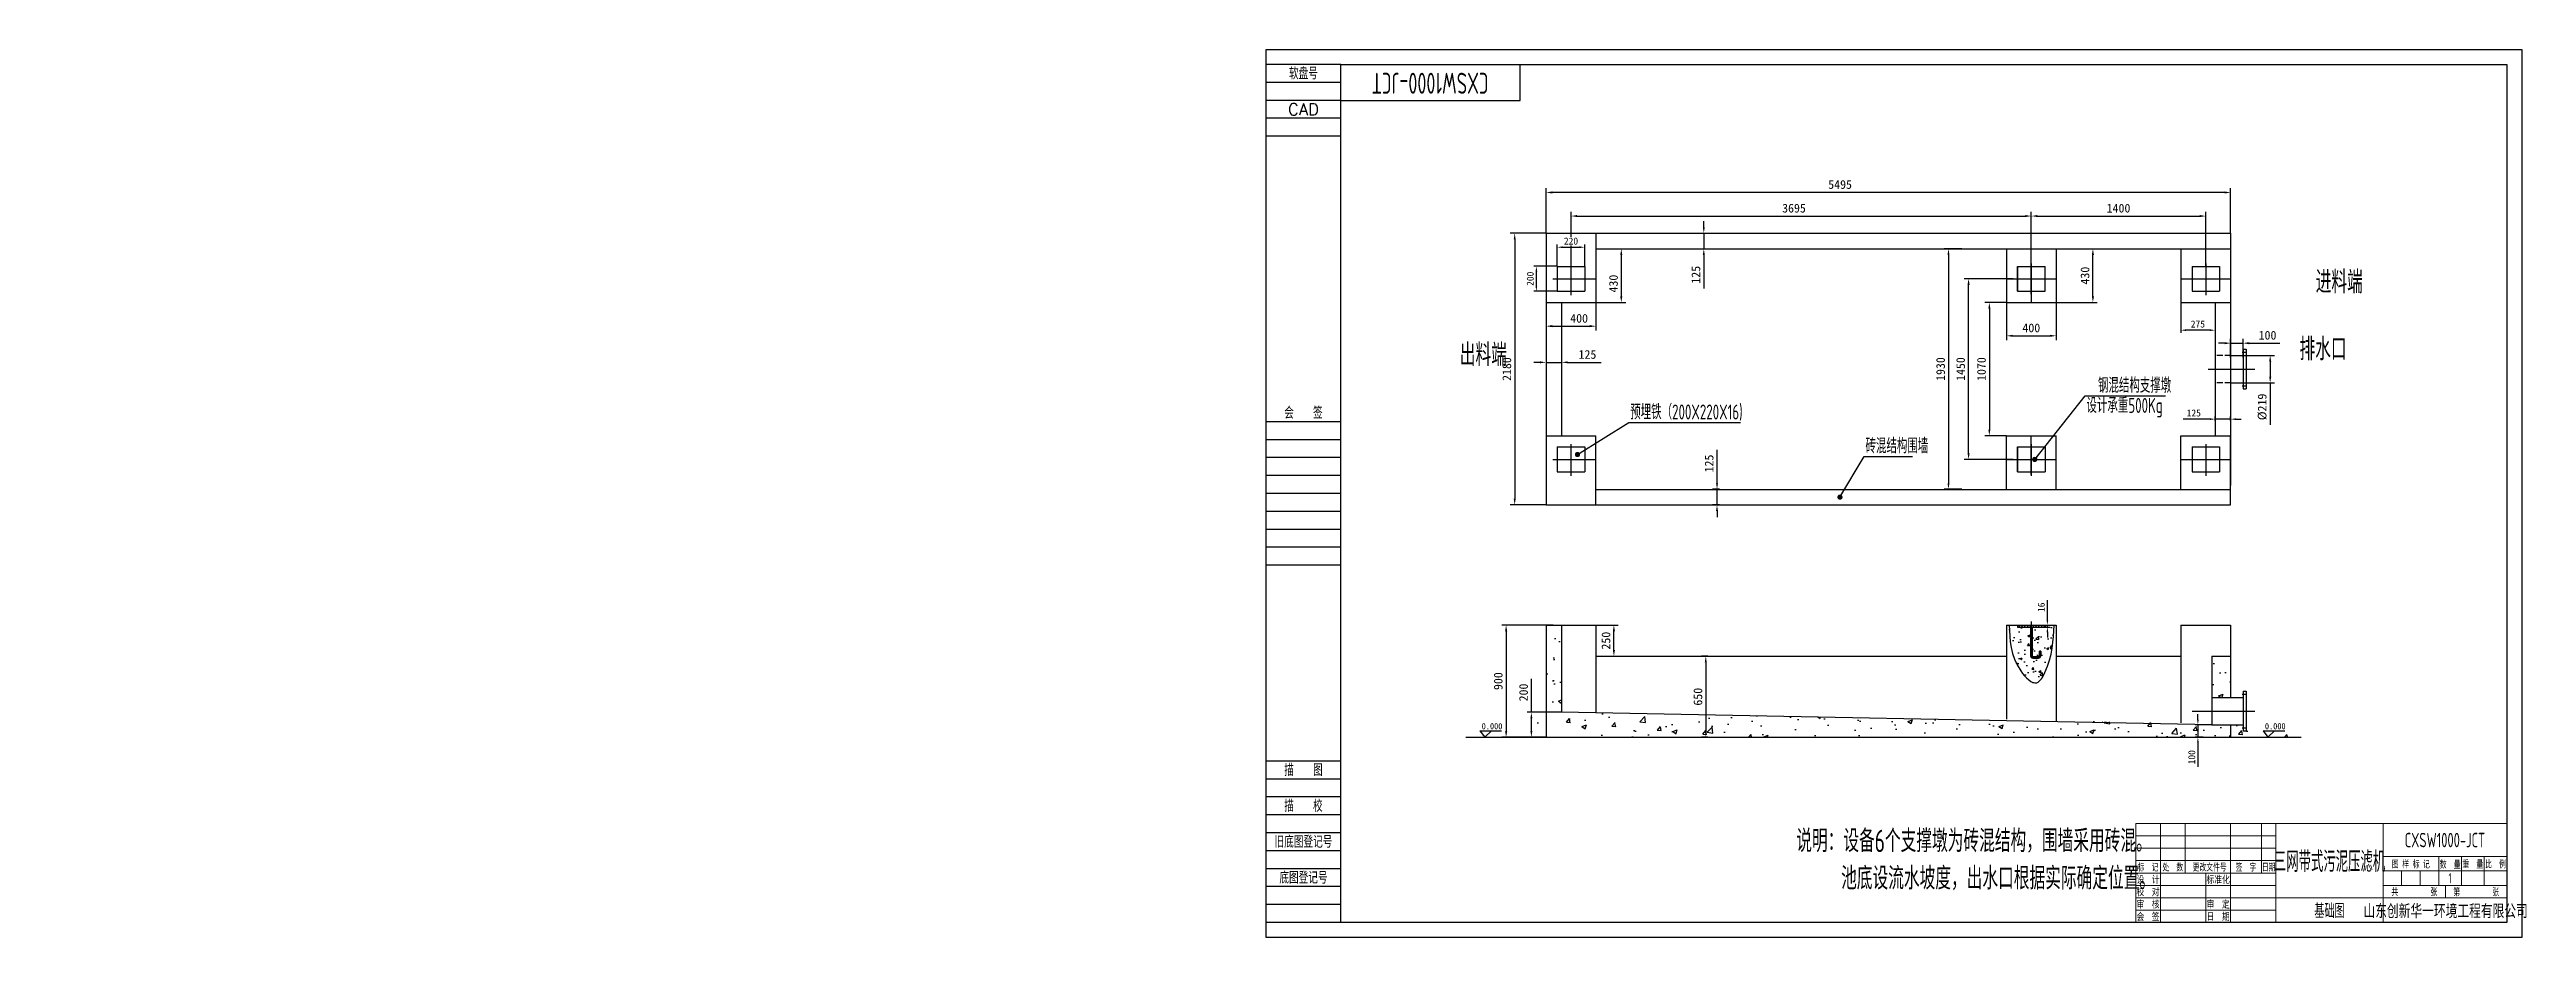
# Model space of a CAD drawing. Header units: millimetres. Extents: x 244582 to 493453, y 23908 to 57380.
# Drawn here: x 244582 to 264464, y 23908 to 31036 of the extents above; entities outside this region: 4.
import ezdxf
from ezdxf.enums import TextEntityAlignment as Align
from ezdxf.lldxf.tags import DXFTag

# ---------------------------------------------------------------- set-up
doc = ezdxf.new("R2010")
doc.units = ezdxf.units.MM
doc.linetypes.add('GEN3', pattern=[6.25, 4.75, -1.5])
for name, color, linetype in [('3', 6, 'GEN3'), ('3中心线层', 1, 'CENTER'), ('4', 3, 'Continuous'), ('6', 2, 'Continuous'), ('8', 1, 'Continuous'), ('RAHM2', 1, 'Continuous'), ('RAHM3', 2, 'Continuous'), ('RAHM5', 7, 'Continuous'), ('TILE1', 5, 'Continuous')]:
    doc.layers.add(name, color=color, linetype=linetype)
doc.styles.add('66', font='仿宋_GB2312', dxfattribs={"width": 0.85})
doc.styles.add('HZ', font='geniso', dxfattribs={"width": 0.7, "bigfont": 'hztxt'})
doc.styles.add('ROMANC', font='romanc', dxfattribs={"height": 4})
tags = doc.linetypes.add('CENTER', pattern=[2, 1.25, -0.25, 0.25, -0.25]).pattern_tags.tags
tags[10:11] = [DXFTag(74, 4), DXFTag(75, 0), DXFTag(340, '0'), DXFTag(46, 1.0), DXFTag(50, 0.0), DXFTag(44, 0.0), DXFTag(45, 0.0)]
tags[8:9] = [DXFTag(74, 4), DXFTag(75, 0), DXFTag(340, '0'), DXFTag(46, 1.0), DXFTag(50, 0.0), DXFTag(44, 0.0), DXFTag(45, 0.0)]
tags[6:7] = [DXFTag(74, 4), DXFTag(75, 0), DXFTag(340, '0'), DXFTag(46, 1.0), DXFTag(50, 0.0), DXFTag(44, 0.0), DXFTag(45, 0.0)]
tags[4:5] = [DXFTag(74, 4), DXFTag(75, 0), DXFTag(340, '0'), DXFTag(46, 1.0), DXFTag(50, 0.0), DXFTag(44, 0.0), DXFTag(45, 0.0)]
doc.dimstyles.new('GEN-ISO', dxfattribs={"dimscale": 7, "dimtxt": 8, "dimasz": 6, "dimexe": 3, "dimexo": 0, "dimgap": 3, "dimtad": 1, "dimdsep": 46, "dimtxsty": 'Standard', "dimcen": 0, "dimclrd": 256, "dimclre": 256, "dimclrt": 2, "dimadec": 0, "dimazin": 0, "dimtp": 0.1, "dimtm": 0.1, "dimtfac": 0.71, "dimtmove": 0, "dimatfit": 3, "dimfxl": 1, "dimtfill": 1, "dimtolj": 1, "dimtzin": 0, "dimarcsym": 0})
doc.dimstyles.new('GEN-ISO$7', dxfattribs={"dimscale": 7, "dimtxt": 8, "dimasz": 6, "dimexe": 3, "dimexo": 0, "dimgap": 3, "dimtad": 1, "dimdsep": 46, "dimtxsty": 'Standard', "dimcen": 0, "dimclrd": 256, "dimclre": 256, "dimclrt": 2, "dimadec": 0, "dimazin": 0, "dimtp": 0.1, "dimtm": 0.1, "dimtfac": 0.71, "dimtmove": 0, "dimatfit": 3, "dimldrblk": 'DOT', "dimfxl": 1, "dimtfill": 1, "dimtolj": 1, "dimtzin": 0, "dimarcsym": 0})

msp = doc.modelspace()

# ---------------------------------------------------------------- texts
at = {"layer": '4', "insert": (262364.94, 25629.529), "char_height": 50, "width": 231.05055, "attachment_point": 1, "style": '66'}
msp.add_mtext('0.000', dxfattribs=at)
at = {"layer": '6', "attachment_point": 1, "style": 'HZ'}
for s, insert, char_height, width in [('进料端', (262772.583, 29259.993), 180, 434.46132), ('排水口', (262642.496, 28721.361), 180, 434.46132), ('设计承重500Kg', (260932.495, 28239.081), 120, 1109.36441), ('钢混结构支撑墩', (261025.075, 28400.431), 120, 1109.36441), ('预埋铁（200X220X16)', (257270.328, 28186.635), 120, 1109.36441), ('砖混结构围墙', (259158.821, 27914.614), 120, 1109.36441), ('说明：设备6个支撑墩为砖混结构，围墙采用砖混。\\P     池底设流水坡度，出水口根据实际确定位置。', (258602.955, 24773.384), 180, 2995.43773)]:
    msp.add_mtext(s, dxfattribs=dict(at, insert=insert, char_height=char_height, width=width))

# ---------------------------------------------------------------- blocks, each defined once
blk = doc.blocks.new('GB-A3')
for p, q in [((85, 280), (85, 292)), ((25, 280), (85, 280)), ((25, 5), (0, 5))]:
    blk.add_line(p, q)
blk.add_lwpolyline([(25, 5), (25, 292), (415, 292), (415, 5)], close=True)
at = {"layer": 'RAHM2'}
for p, q in [((25, 286), (0, 286)), ((25, 274), (0, 274)), ((25, 166.5), (0, 166.5)), ((25, 154.5), (0, 154.5)), ((25, 142.5), (0, 142.5)), ((25, 130.5), (0, 130.5)), ((25, 53), (0, 53)), ((25, 41), (0, 41)), ((25, 29), (0, 29)), ((25, 17), (0, 17)), ((25, 11), (0, 11))]:
    blk.add_line(p, q, dxfattribs=at)
at = {"layer": 'RAHM3'}
for p, q in [((25, 292), (0, 292)), ((25, 280), (0, 280)), ((25, 268), (0, 268)), ((25, 172.5), (0, 172.5)), ((25, 160.5), (0, 160.5)), ((25, 148.5), (0, 148.5)), ((25, 136.5), (0, 136.5)), ((25, 124.5), (0, 124.5)), ((25, 59), (0, 59)), ((25, 47), (0, 47)), ((25, 35), (0, 35)), ((25, 23), (0, 23))]:
    blk.add_line(p, q, dxfattribs=at)
at = {"layer": 'TILE1'}
blk.add_line((0, 0), (0, 297), dxfattribs=at)
blk.add_lwpolyline([(0, 297), (420, 297), (420, 0), (0, 0)], dxfattribs=at)
at = {"layer": 'RAHM2', "style": 'HZ', "width": 0.7}
for s, p in [('软盘号', (12.5, 287)), ('会    签', (12.5, 173.5)), ('描    图', (12.5, 54)), ('描    校', (12.5, 42)), ('旧底图登记号', (12.5, 30)), ('底图登记号', (12.5, 18))]:
    blk.add_text(s, height=4, dxfattribs=at).set_placement(p, align=Align.CENTER)
at = {"layer": 'RAHM2', "style": 'ROMANC'}
blk.add_text('CAD', height=4, dxfattribs=at).set_placement((12.5, 275), align=Align.CENTER)
at = {"layer": 'RAHM5', "style": 'HZ', "width": 0.7}
blk.add_attdef('GEN-TITLE-NR{8.15}', text='', height=7, rotation=180, dxfattribs=at).set_placement((54.84, 285.73), align=Align.MIDDLE)
blk = doc.blocks.new('22222222222222')
at = {"lineweight": 18}
for p, q in [((137777, 5471), (137777, 6745)), ((137777, 6745), (142555, 6745)), ((138096, 6108), (138096, 6745)), ((138414, 6108), (138414, 6745)), ((138998, 6108), (138998, 6745)), ((139396, 6108), (139396, 6745)), ((139582, 5471), (139582, 6745)), ((140962, 6745), (140962, 5471)), ((142555, 6745), (142555, 5471)), ((137777, 6108), (139582, 6108)), ((138096, 5471), (138096, 6108)), ((138680, 5471), (138680, 6108)), ((138998, 5471), (138998, 6108)), ((137777, 5471), (142555, 5471))]:
    blk.add_line(p, q, dxfattribs=at)
at = {"layer": 'RAHM2', "lineweight": 18}
for p, q in [((137777, 6585), (139582, 6585)), ((137777, 6426), (139582, 6426)), ((137777, 6267), (139582, 6267)), ((140962, 6320), (142555, 6320)), ((140963, 6134), (142555, 6134)), ((141201, 5948), (141201, 6134)), ((141440, 6134), (141440, 5948)), ((141679, 5948), (141679, 6320)), ((141971, 5948), (141971, 6320)), ((141971, 5949), (141971, 6134)), ((142263, 5948), (142263, 6320)), ((137777, 5948), (139582, 5948)), ((137777, 5789), (140962, 5789)), ((140962, 5948), (142555, 5948)), ((140962, 5789), (142555, 5789)), ((141766, 5791), (141766, 5948)), ((137777, 5630), (139582, 5630))]:
    blk.add_line(p, q, dxfattribs=at)
at = {"layer": 'RAHM2', "lineweight": 18, "style": 'HZ'}
for s, width, p in [('设  计', 0.8, (137936, 6028)), ('标  记', 0.7, (137936, 6187)), ('处  数', 0.7, (138255, 6187)), (' 更改文件号', 0.7, (138706, 6187)), ('标准化', 0.8, (138839, 6028)), ('签  字', 0.7, (139197, 6187)), ('日期', 0.7, (139489, 6187)), ('图 样 标 记', 0.7, (141320, 6227)), ('数  量', 0.7, (141825, 6222)), ('重  量', 0.7, (142117, 6227)), ('比  例', 0.7, (142409, 6227)), ('校  对', 0.8, (137936, 5869)), ('审  核', 0.8, (137936, 5710)), ('审  定', 0.8, (138839, 5709)), ('共         张', 0.7, (141364, 5869)), ('第         张', 0.7, (142160, 5869)), ('会  签', 0.8, (137936, 5550)), ('日  期', 0.8, (138839, 5550))]:
    blk.add_text(s, height=92.9, dxfattribs=dict(at, width=width)).set_placement(p, align=Align.MIDDLE)
at = {"layer": 'RAHM2', "color": 2, "lineweight": 18, "style": 'HZ'}
for tag, width, p in [('SL{3.6}', 0.65, (141825, 6041)), ('GEN-TITLE-SCA{3.6}', 0.8, (142409, 6041)), ('WEIGHT{3.6}', 0.65, (142117, 6041)), ('GJZ{2}', 0.65, (141366, 5858)), ('DJZ{2}', 0.65, (142163, 5858))]:
    blk.add_attdef(tag, text='', height=133, dxfattribs=dict(at, width=width)).set_placement(p, align=Align.MIDDLE)
at = {"layer": 'RAHM5', "color": 7, "lineweight": 18, "style": 'HZ', "width": 0.85}
blk.add_text('山东创新华一环境工程有限公司', height=177.73, dxfattribs=at).set_placement((141767, 5625), align=Align.MIDDLE)
at = {"layer": 'RAHM5', "lineweight": 18, "style": 'HZ', "width": 0.7}
for tag, height, p in [('GEN-TITLE-DES1{5}', 265, (140272, 6267)), ('GEN-TITLE-NR{7.2}', 186, (141758, 6532)), ('GEN-TITLE-MAT1{6}', 186, (140272, 5630))]:
    blk.add_attdef(tag, text='', height=height, dxfattribs=at).set_placement(p, align=Align.MIDDLE)
blk = doc.blocks.new('*D1518')
at = {"layer": '4', "lineweight": -2}
for p, q in [((260490, 29318), (260490, 29734)), ((260539, 29699), (261841, 29699)), ((261890, 29294), (261890, 29734))]:
    blk.add_line(p, q, dxfattribs=at)
at = {"layer": '4'}
for points in [[(260539, 29708), (260539, 29691), (260490, 29699)], [(261841, 29708), (261841, 29691), (261890, 29699)]]:
    blk.add_solid(points, dxfattribs=at)
at = {"layer": 'Defpoints', "color": 0}
for p in [(261890, 29699), (260490, 29318), (261890, 29294)]:
    blk.add_point(p, dxfattribs=at)
at = {"layer": '4', "color": 2, "insert": (261190, 29762), "char_height": 70, "attachment_point": 5, "bg_fill": 3, "box_fill_scale": 1.1, "bg_fill_color": 256, "bg_fill_true_color": 13158600, "bg_fill_transparency": 0}
blk.add_mtext('\\A1;1400', dxfattribs=at)
blk = doc.blocks.new('*D1519')
at = {"layer": '4', "lineweight": -2}
for p, q in [((256595, 29561), (256595, 29924)), ((262041, 29889), (256644, 29889)), ((262090, 29561), (262090, 29924))]:
    blk.add_line(p, q, dxfattribs=at)
at = {"layer": '4'}
for points in [[(256644, 29897), (256644, 29880), (256595, 29889)], [(262041, 29897), (262041, 29880), (262090, 29889)]]:
    blk.add_solid(points, dxfattribs=at)
at = {"layer": 'Defpoints', "color": 0}
for p in [(256595, 29889), (256595, 29561), (262090, 29561)]:
    blk.add_point(p, dxfattribs=at)
at = {"layer": '4', "color": 2, "insert": (258955, 29952), "char_height": 70, "attachment_point": 5, "bg_fill": 3, "box_fill_scale": 1.1, "bg_fill_color": 256, "bg_fill_true_color": 13158600, "bg_fill_transparency": 3341752}
blk.add_mtext('\\A1;5495', dxfattribs=at)
blk = doc.blocks.new('*D1521')
at = {"layer": '4', "lineweight": -2}
for p, q in [((256595, 29561), (256308, 29561)), ((256343, 29512), (256343, 27430)), ((256595, 27381), (256308, 27381))]:
    blk.add_line(p, q, dxfattribs=at)
at = {"layer": '4'}
for points in [[(256335, 29512), (256351, 29512), (256343, 29561)], [(256335, 27430), (256351, 27430), (256343, 27381)]]:
    blk.add_solid(points, dxfattribs=at)
at = {"layer": 'Defpoints', "color": 0}
for p in [(256595, 29561), (256343, 27381), (256595, 27381)]:
    blk.add_point(p, dxfattribs=at)
at = {"layer": '4', "color": 2, "insert": (256280, 28471), "char_height": 70, "attachment_point": 5, "rotation": 90, "bg_fill": 3, "box_fill_scale": 1.1, "bg_fill_color": 256, "bg_fill_true_color": 13158600, "bg_fill_transparency": 3339172}
blk.add_mtext('\\A1;2180', dxfattribs=at)
blk = doc.blocks.new('*D1522')
at = {"layer": '4', "lineweight": -2}
for p, q in [((256795, 29318), (256795, 29734)), ((256844, 29699), (260441, 29699)), ((260490, 29399), (260490, 29734))]:
    blk.add_line(p, q, dxfattribs=at)
at = {"layer": '4'}
for points in [[(256844, 29708), (256844, 29691), (256795, 29699)], [(260441, 29708), (260441, 29691), (260490, 29699)]]:
    blk.add_solid(points, dxfattribs=at)
at = {"layer": 'Defpoints', "color": 0}
for p in [(260490, 29699), (256795, 29318), (260490, 29399)]:
    blk.add_point(p, dxfattribs=at)
at = {"layer": '4', "color": 2, "insert": (258585, 29762), "char_height": 70, "attachment_point": 5, "bg_fill": 3, "box_fill_scale": 1.1, "bg_fill_color": 256, "bg_fill_true_color": 13158600, "bg_fill_transparency": 3339172}
blk.add_mtext('\\A1;3695', dxfattribs=at)
blk = doc.blocks.new('*D1523')
at = {"layer": '4', "lineweight": -2}
for p, q in [((262190, 28580), (262442, 28580)), ((262407, 28531), (262407, 28410)), ((262190, 28361), (262442, 28361)), ((262407, 28361), (262407, 28023))]:
    blk.add_line(p, q, dxfattribs=at)
at = {"layer": '4'}
for points in [[(262399, 28531), (262416, 28531), (262407, 28580)], [(262399, 28410), (262416, 28410), (262407, 28361)]]:
    blk.add_solid(points, dxfattribs=at)
at = {"layer": 'Defpoints', "color": 0}
for p in [(262190, 28580), (262190, 28361)]:
    blk.add_point(p, dxfattribs=at)
at = {"layer": '4', "color": 2, "insert": (262344, 28167), "char_height": 70, "attachment_point": 5, "rotation": 90, "bg_fill": 3, "box_fill_scale": 1.1, "bg_fill_color": 256, "bg_fill_true_color": 13158600, "bg_fill_transparency": 2563336}
blk.add_mtext('\\A1;%%C219', dxfattribs=at)
at = {"layer": 'Defpoints', "color": 0}
blk.add_point((262407, 28361), dxfattribs=at)
blk = doc.blocks.new('*D1524')
at = {"layer": '4', "lineweight": -2}
for p, q in [((262041, 28679), (261992, 28679)), ((262090, 28564), (262090, 28714)), ((262090, 28679), (262190, 28679)), ((262190, 28564), (262190, 28714)), ((262239, 28679), (262484, 28679))]:
    blk.add_line(p, q, dxfattribs=at)
at = {"layer": '4'}
for points in [[(262041, 28687), (262041, 28670), (262090, 28679)], [(262239, 28687), (262239, 28670), (262190, 28679)]]:
    blk.add_solid(points, dxfattribs=at)
at = {"layer": 'Defpoints', "color": 0}
for p in [(262190, 28679), (262090, 28564), (262190, 28564)]:
    blk.add_point(p, dxfattribs=at)
at = {"layer": '4', "color": 2, "insert": (262386, 28742), "char_height": 70, "attachment_point": 5, "bg_fill": 3, "box_fill_scale": 1.1, "bg_fill_color": 256, "bg_fill_true_color": 13158600, "bg_fill_transparency": 2563336}
blk.add_mtext('\\A1;100', dxfattribs=at)
blk = doc.blocks.new('*D1525')
at = {"layer": '4', "lineweight": -2}
for p, q in [((256995, 29436), (257234, 29436)), ((257199, 29055), (257199, 29387)), ((256995, 29006), (257234, 29006))]:
    blk.add_line(p, q, dxfattribs=at)
at = {"layer": '4'}
for points in [[(257190, 29387), (257207, 29387), (257199, 29436)], [(257190, 29055), (257207, 29055), (257199, 29006)]]:
    blk.add_solid(points, dxfattribs=at)
at = {"layer": 'Defpoints', "color": 0}
for p in [(256995, 29436), (257199, 29436)]:
    blk.add_point(p, dxfattribs=at)
at = {"layer": '4', "color": 2, "insert": (257136, 29157), "char_height": 70, "attachment_point": 5, "rotation": 90, "bg_fill": 3, "box_fill_scale": 1.1, "bg_fill_color": 256, "bg_fill_true_color": 13158600, "bg_fill_transparency": 3339172}
blk.add_mtext('\\A1;430', dxfattribs=at)
at = {"layer": 'Defpoints', "color": 0}
blk.add_point((256995, 29006), dxfattribs=at)
blk = doc.blocks.new('*D1526')
at = {"layer": '4', "lineweight": -2}
for p, q in [((256595, 29006), (256595, 28780)), ((256995, 29006), (256995, 28780)), ((256644, 28815), (256946, 28815))]:
    blk.add_line(p, q, dxfattribs=at)
at = {"layer": '4'}
for points in [[(256644, 28824), (256644, 28807), (256595, 28815)], [(256946, 28824), (256946, 28807), (256995, 28815)]]:
    blk.add_solid(points, dxfattribs=at)
at = {"layer": 'Defpoints', "color": 0}
blk.add_point((256595, 29006), dxfattribs=at)
at = {"layer": '4', "color": 2, "insert": (256860, 28878), "char_height": 70, "attachment_point": 5, "bg_fill": 3, "box_fill_scale": 1.1, "bg_fill_color": 256, "bg_fill_true_color": 13158600, "bg_fill_transparency": 3339172}
blk.add_mtext('\\A1;400', dxfattribs=at)
at = {"layer": 'Defpoints', "color": 0}
for p in [(256995, 29006), (256995, 28815)]:
    blk.add_point(p, dxfattribs=at)
blk = doc.blocks.new('*D1527')
at = {"layer": '4', "lineweight": -2}
for p, q in [((256685, 29296), (256496, 29296)), ((256517, 29138), (256517, 29254)), ((256685, 29096), (256496, 29096))]:
    blk.add_line(p, q, dxfattribs=at)
at = {"layer": '4'}
for points in [[(256510, 29254), (256524, 29254), (256517, 29296)], [(256510, 29138), (256524, 29138), (256517, 29096)]]:
    blk.add_solid(points, dxfattribs=at)
at = {"layer": 'Defpoints', "color": 0}
for p in [(256685, 29296), (256685, 29096)]:
    blk.add_point(p, dxfattribs=at)
at = {"layer": '4', "color": 2, "insert": (256468, 29196), "char_height": 56, "attachment_point": 5, "rotation": 90, "bg_fill": 3, "box_fill_scale": 1.1, "bg_fill_color": 256, "bg_fill_true_color": 13158600, "bg_fill_transparency": 0}
blk.add_mtext('\\A1;200', dxfattribs=at)
at = {"layer": 'Defpoints', "color": 0}
blk.add_point((256517, 29296), dxfattribs=at)
blk = doc.blocks.new('*D1528')
at = {"layer": '4', "lineweight": -2}
for p, q in [((256685, 29296), (256685, 29470)), ((256727, 29449), (256863, 29449)), ((256905, 29296), (256905, 29470))]:
    blk.add_line(p, q, dxfattribs=at)
at = {"layer": '4'}
for points in [[(256727, 29456), (256727, 29442), (256685, 29449)], [(256863, 29456), (256863, 29442), (256905, 29449)]]:
    blk.add_solid(points, dxfattribs=at)
at = {"layer": 'Defpoints', "color": 0}
for p in [(256685, 29296), (256905, 29296)]:
    blk.add_point(p, dxfattribs=at)
at = {"layer": '4', "color": 2, "insert": (256795, 29498), "char_height": 56, "attachment_point": 5, "bg_fill": 3, "box_fill_scale": 1.1, "bg_fill_color": 256, "bg_fill_true_color": 13158600, "bg_fill_transparency": 0}
blk.add_mtext('\\A1;220', dxfattribs=at)
at = {"layer": 'Defpoints', "color": 0}
blk.add_point((256905, 29449), dxfattribs=at)
blk = doc.blocks.new('*D1529')
at = {"layer": '4', "lineweight": -2}
for p, q in [((260619, 26458), (260619, 26617)), ((260589, 26416), (260640, 26416)), ((260589, 26400), (260640, 26400)), ((260619, 26400), (260619, 26416)), ((260619, 26358), (260619, 26316))]:
    blk.add_line(p, q, dxfattribs=at)
at = {"layer": '4'}
for points in [[(260612, 26458), (260626, 26458), (260619, 26416)], [(260612, 26358), (260626, 26358), (260619, 26400)]]:
    blk.add_solid(points, dxfattribs=at)
at = {"layer": 'Defpoints', "color": 0}
blk.add_point((260589, 26400), dxfattribs=at)
at = {"layer": '4', "color": 2, "insert": (260570, 26559), "char_height": 56, "attachment_point": 5, "rotation": 90, "bg_fill": 3, "box_fill_scale": 1.1, "bg_fill_color": 256, "bg_fill_true_color": 13158600, "bg_fill_transparency": 0}
blk.add_mtext('\\A1;16', dxfattribs=at)
at = {"layer": 'Defpoints', "color": 0}
for p in [(260589, 26416), (260619, 26416)]:
    blk.add_point(p, dxfattribs=at)
blk = doc.blocks.new('*D1530')
at = {"layer": '4', "lineweight": -2}
for p, q in [((256652, 26416), (256239, 26416)), ((256274, 26367), (256274, 25565)), ((256473, 25516), (256239, 25516))]:
    blk.add_line(p, q, dxfattribs=at)
at = {"layer": '4'}
for points in [[(256266, 26367), (256283, 26367), (256274, 26416)], [(256266, 25565), (256283, 25565), (256274, 25516)]]:
    blk.add_solid(points, dxfattribs=at)
at = {"layer": 'Defpoints', "color": 0}
for p in [(256652, 26416), (256274, 25516), (256473, 25516)]:
    blk.add_point(p, dxfattribs=at)
at = {"layer": '4', "color": 2, "insert": (256211, 25966), "char_height": 70, "attachment_point": 5, "rotation": 90, "bg_fill": 3, "box_fill_scale": 1.1, "bg_fill_color": 256, "bg_fill_true_color": 13158600, "bg_fill_transparency": 7348828}
blk.add_mtext('\\A1;900', dxfattribs=at)
blk = doc.blocks.new('*D1531')
at = {"layer": '4', "lineweight": -2}
for p, q in [((256995, 26416), (257174, 26416)), ((257139, 26215), (257139, 26367)), ((257023, 26166), (257174, 26166))]:
    blk.add_line(p, q, dxfattribs=at)
at = {"layer": '4'}
for points in [[(257131, 26367), (257148, 26367), (257139, 26416)], [(257131, 26215), (257148, 26215), (257139, 26166)]]:
    blk.add_solid(points, dxfattribs=at)
at = {"layer": '4', "color": 2, "insert": (257076, 26291), "char_height": 70, "attachment_point": 5, "rotation": 90, "bg_fill": 3, "box_fill_scale": 1.1, "bg_fill_color": 256, "bg_fill_true_color": 13158600, "bg_fill_transparency": 7470940}
blk.add_mtext('\\A1;250', dxfattribs=at)
at = {"layer": 'Defpoints', "color": 0}
for p in [(256995, 26416), (257139, 26416), (257023, 26166)]:
    blk.add_point(p, dxfattribs=at)
blk = doc.blocks.new('_Dot')
at = {"color": 0, "linetype": 'ByBlock', "lineweight": -2}
blk.add_line((-0.5, 0), (-1, 0), dxfattribs=at)
at = {"color": 0, "linetype": 'ByBlock', "const_width": 0.5}
blk.add_lwpolyline([(-0.25, 0, 1), (0.25, 0, 1)], format="xyb", close=True, dxfattribs=at)
blk = doc.blocks.new('*D1532')
at = {"layer": '4', "lineweight": -2}
for p, q in [((256477, 25716), (256477, 25985)), ((256720, 25716), (256442, 25716)), ((256477, 25565), (256477, 25667)), ((256595, 25516), (256442, 25516))]:
    blk.add_line(p, q, dxfattribs=at)
at = {"layer": '4'}
for points in [[(256469, 25667), (256485, 25667), (256477, 25716)], [(256469, 25565), (256485, 25565), (256477, 25516)]]:
    blk.add_solid(points, dxfattribs=at)
at = {"layer": 'Defpoints', "color": 0}
for p in [(256720, 25716), (256595, 25516)]:
    blk.add_point(p, dxfattribs=at)
at = {"layer": '4', "color": 2, "insert": (256414, 25875), "char_height": 70, "attachment_point": 5, "rotation": 90, "bg_fill": 3, "box_fill_scale": 1.1, "bg_fill_color": 256, "bg_fill_true_color": 13158600, "bg_fill_transparency": 7516268}
blk.add_mtext('\\A1;200', dxfattribs=at)
at = {"layer": 'Defpoints', "color": 0}
blk.add_point((256477, 25716), dxfattribs=at)
blk = doc.blocks.new('*D1520')
at = {"layer": '4', "lineweight": -2}
for p, q in [((261827, 25658), (261827, 25700)), ((261940, 25616), (261806, 25616)), ((261869, 25516), (261806, 25516)), ((261827, 25616), (261827, 25516)), ((261827, 25474), (261827, 25278))]:
    blk.add_line(p, q, dxfattribs=at)
at = {"layer": '4'}
for points in [[(261820, 25658), (261834, 25658), (261827, 25616)], [(261820, 25474), (261834, 25474), (261827, 25516)]]:
    blk.add_solid(points, dxfattribs=at)
at = {"layer": 'Defpoints', "color": 0}
blk.add_point((261940, 25616), dxfattribs=at)
at = {"layer": '4', "color": 2, "insert": (261778, 25355), "char_height": 56, "attachment_point": 5, "rotation": 90, "bg_fill": 3, "box_fill_scale": 1.1, "bg_fill_color": 256, "bg_fill_true_color": 13158600, "bg_fill_transparency": 12007548}
blk.add_mtext('\\A1;100', dxfattribs=at)
at = {"layer": 'Defpoints', "color": 0}
for p in [(261827, 25516), (261869, 25516)]:
    blk.add_point(p, dxfattribs=at)
blk = doc.blocks.new('*D1533')
at = {"layer": '4', "lineweight": -2}
for p, q in [((260345, 29196), (259951, 29196)), ((259986, 27795), (259986, 29147)), ((260345, 27746), (259951, 27746))]:
    blk.add_line(p, q, dxfattribs=at)
at = {"layer": '4'}
for points in [[(259978, 29147), (259995, 29147), (259986, 29196)], [(259978, 27795), (259995, 27795), (259986, 27746)]]:
    blk.add_solid(points, dxfattribs=at)
at = {"layer": 'Defpoints', "color": 0}
for p in [(259986, 29196), (260345, 29196), (260345, 27746)]:
    blk.add_point(p, dxfattribs=at)
at = {"layer": '4', "color": 2, "insert": (259923, 28471), "char_height": 70, "attachment_point": 5, "rotation": 90, "bg_fill": 3, "box_fill_scale": 1.1, "bg_fill_color": 256, "bg_fill_true_color": 13158600, "bg_fill_transparency": 4980825}
blk.add_mtext('\\A1;1450', dxfattribs=at)
blk = doc.blocks.new('*D1534')
at = {"layer": '4', "lineweight": -2}
for p, q in [((257861, 29610), (257861, 29659)), ((257857, 29561), (257896, 29561)), ((257857, 29436), (257896, 29436)), ((257861, 29561), (257861, 29436)), ((257861, 29387), (257861, 29118))]:
    blk.add_line(p, q, dxfattribs=at)
at = {"layer": '4'}
for points in [[(257853, 29610), (257869, 29610), (257861, 29561)], [(257853, 29387), (257869, 29387), (257861, 29436)]]:
    blk.add_solid(points, dxfattribs=at)
at = {"layer": 'Defpoints', "color": 0}
for p in [(257857, 29561), (257857, 29436), (257861, 29436)]:
    blk.add_point(p, dxfattribs=at)
at = {"layer": '4', "color": 2, "insert": (257798, 29228), "char_height": 70, "attachment_point": 5, "rotation": 90, "bg_fill": 3, "box_fill_scale": 1.1, "bg_fill_color": 256, "bg_fill_true_color": 13158600, "bg_fill_transparency": 3339172}
blk.add_mtext('\\A1;125', dxfattribs=at)
blk = doc.blocks.new('*D1535')
at = {"layer": '4', "lineweight": -2}
for p, q in [((256546, 28525), (256497, 28525)), ((256595, 28548), (256595, 28490)), ((256595, 28525), (256720, 28525)), ((256720, 28548), (256720, 28490)), ((256769, 28525), (257037, 28525))]:
    blk.add_line(p, q, dxfattribs=at)
at = {"layer": '4'}
for points in [[(256546, 28533), (256546, 28517), (256595, 28525)], [(256769, 28533), (256769, 28517), (256720, 28525)]]:
    blk.add_solid(points, dxfattribs=at)
at = {"layer": 'Defpoints', "color": 0}
for p in [(256595, 28548), (256720, 28548), (256720, 28525)]:
    blk.add_point(p, dxfattribs=at)
at = {"layer": '4', "color": 2, "insert": (256927, 28588), "char_height": 70, "attachment_point": 5, "bg_fill": 3, "box_fill_scale": 1.1, "bg_fill_color": 256, "bg_fill_true_color": 13158600, "bg_fill_transparency": 7543148}
blk.add_mtext('\\A1;125', dxfattribs=at)
blk = doc.blocks.new('*D1536')
at = {"layer": '4', "lineweight": -2}
for p, q in [((257967, 27555), (257967, 27823)), ((257986, 27506), (257932, 27506)), ((257967, 27381), (257967, 27506)), ((257986, 27381), (257932, 27381)), ((257967, 27332), (257967, 27283))]:
    blk.add_line(p, q, dxfattribs=at)
at = {"layer": '4'}
for points in [[(257959, 27555), (257975, 27555), (257967, 27506)], [(257959, 27332), (257975, 27332), (257967, 27381)]]:
    blk.add_solid(points, dxfattribs=at)
at = {"layer": 'Defpoints', "color": 0}
for p in [(257967, 27506), (257986, 27506), (257986, 27381)]:
    blk.add_point(p, dxfattribs=at)
at = {"layer": '4', "color": 2, "insert": (257904, 27713), "char_height": 70, "attachment_point": 5, "rotation": 90, "bg_fill": 3, "box_fill_scale": 1.1, "bg_fill_color": 256, "bg_fill_true_color": 13158600, "bg_fill_transparency": 7504444}
blk.add_mtext('\\A1;125', dxfattribs=at)
blk = doc.blocks.new('*D1537')
at = {"layer": '4', "lineweight": -2}
for p, q in [((257893, 26166), (257842, 26166)), ((257877, 26117), (257877, 25565)), ((257893, 25516), (257842, 25516))]:
    blk.add_line(p, q, dxfattribs=at)
at = {"layer": '4'}
for points in [[(257869, 26117), (257885, 26117), (257877, 26166)], [(257869, 25565), (257885, 25565), (257877, 25516)]]:
    blk.add_solid(points, dxfattribs=at)
at = {"layer": 'Defpoints', "color": 0}
for p in [(257893, 26166), (257877, 25516), (257893, 25516)]:
    blk.add_point(p, dxfattribs=at)
at = {"layer": '4', "color": 2, "insert": (257814, 25841), "char_height": 70, "attachment_point": 5, "rotation": 90, "bg_fill": 3, "box_fill_scale": 1.1, "bg_fill_color": 256, "bg_fill_true_color": 13158600, "bg_fill_transparency": 7439468}
blk.add_mtext('\\A1;650', dxfattribs=at)
blk = doc.blocks.new('*D1538')
at = {"layer": '4', "lineweight": -2}
for p, q in [((260290, 29006), (260290, 28703)), ((260690, 29006), (260690, 28703)), ((260339, 28738), (260641, 28738))]:
    blk.add_line(p, q, dxfattribs=at)
at = {"layer": '4'}
for points in [[(260339, 28746), (260339, 28730), (260290, 28738)], [(260641, 28746), (260641, 28730), (260690, 28738)]]:
    blk.add_solid(points, dxfattribs=at)
at = {"layer": 'Defpoints', "color": 0}
for p in [(260290, 29006), (260690, 29006), (260690, 28738)]:
    blk.add_point(p, dxfattribs=at)
at = {"layer": '4', "color": 2, "insert": (260490, 28801), "char_height": 70, "attachment_point": 5, "bg_fill": 3, "box_fill_scale": 1.1, "bg_fill_color": 256, "bg_fill_true_color": 13158600, "bg_fill_transparency": 2562304}
blk.add_mtext('\\A1;400', dxfattribs=at)
blk = doc.blocks.new('*D1539')
at = {"layer": '4', "lineweight": -2}
for p, q in [((260836, 29436), (261019, 29436)), ((260984, 29055), (260984, 29387)), ((260690, 29006), (261019, 29006))]:
    blk.add_line(p, q, dxfattribs=at)
at = {"layer": '4'}
for points in [[(260976, 29387), (260993, 29387), (260984, 29436)], [(260976, 29055), (260993, 29055), (260984, 29006)]]:
    blk.add_solid(points, dxfattribs=at)
at = {"layer": 'Defpoints', "color": 0}
for p in [(260836, 29436), (260984, 29436), (260690, 29006)]:
    blk.add_point(p, dxfattribs=at)
at = {"layer": '4', "color": 2, "insert": (260921, 29221), "char_height": 70, "attachment_point": 5, "rotation": 90, "bg_fill": 3, "box_fill_scale": 1.1, "bg_fill_color": 256, "bg_fill_true_color": 13158600, "bg_fill_transparency": 2569544}
blk.add_mtext('\\A1;430', dxfattribs=at)
blk = doc.blocks.new('*D1540')
at = {"layer": '4', "lineweight": -2}
for p, q in [((261690, 29006), (261690, 28762)), ((261965, 28872), (261965, 28762)), ((261923, 28783), (261732, 28783))]:
    blk.add_line(p, q, dxfattribs=at)
at = {"layer": '4'}
for points in [[(261732, 28790), (261732, 28776), (261690, 28783)], [(261923, 28790), (261923, 28776), (261965, 28783)]]:
    blk.add_solid(points, dxfattribs=at)
at = {"layer": 'Defpoints', "color": 0}
blk.add_point((261690, 29006), dxfattribs=at)
at = {"layer": '4', "color": 2, "insert": (261827, 28832), "char_height": 56, "attachment_point": 5, "bg_fill": 3, "box_fill_scale": 1.1, "bg_fill_color": 256, "bg_fill_true_color": 13158600, "bg_fill_transparency": 6506444}
blk.add_mtext('\\A1;275', dxfattribs=at)
at = {"layer": 'Defpoints', "color": 0}
for p in [(261965, 28872), (261690, 28783)]:
    blk.add_point(p, dxfattribs=at)
blk = doc.blocks.new('*D1541')
at = {"layer": '4', "lineweight": -2}
for p, q in [((261923, 28069), (261708, 28069)), ((261965, 28058), (261965, 28090)), ((262090, 28069), (261965, 28069)), ((262090, 28058), (262090, 28090)), ((262132, 28069), (262174, 28069))]:
    blk.add_line(p, q, dxfattribs=at)
at = {"layer": '4'}
for points in [[(261923, 28076), (261923, 28062), (261965, 28069)], [(262132, 28076), (262132, 28062), (262090, 28069)]]:
    blk.add_solid(points, dxfattribs=at)
at = {"layer": 'Defpoints', "color": 0}
for p in [(261965, 28069), (261965, 28058), (262090, 28058)]:
    blk.add_point(p, dxfattribs=at)
at = {"layer": '4', "color": 2, "insert": (261794, 28118), "char_height": 56, "attachment_point": 5, "bg_fill": 3, "box_fill_scale": 1.1, "bg_fill_color": 256, "bg_fill_true_color": 13158600, "bg_fill_transparency": 6511964}
blk.add_mtext('\\A1;125', dxfattribs=at)
blk = doc.blocks.new('*D1542')
at = {"layer": '4', "lineweight": -2}
for p, q in [((260290, 29006), (260118, 29006)), ((260153, 28957), (260153, 27985)), ((260290, 27936), (260118, 27936))]:
    blk.add_line(p, q, dxfattribs=at)
at = {"layer": '4'}
for points in [[(260145, 28957), (260161, 28957), (260153, 29006)], [(260145, 27985), (260161, 27985), (260153, 27936)]]:
    blk.add_solid(points, dxfattribs=at)
at = {"layer": 'Defpoints', "color": 0}
for p in [(260290, 29006), (260153, 27936), (260290, 27936)]:
    blk.add_point(p, dxfattribs=at)
at = {"layer": '4', "color": 2, "insert": (260090, 28471), "char_height": 70, "attachment_point": 5, "rotation": 90, "bg_fill": 3, "box_fill_scale": 1.1, "bg_fill_color": 256, "bg_fill_true_color": 13158600, "bg_fill_transparency": 3341236}
blk.add_mtext('\\A1;1070', dxfattribs=at)
blk = doc.blocks.new('*D1543')
at = {"layer": '4', "lineweight": -2}
for p, q in [((259933, 29436), (259790, 29436)), ((259825, 29387), (259825, 27555)), ((259933, 27506), (259790, 27506))]:
    blk.add_line(p, q, dxfattribs=at)
at = {"layer": '4'}
for points in [[(259817, 29387), (259833, 29387), (259825, 29436)], [(259817, 27555), (259833, 27555), (259825, 27506)]]:
    blk.add_solid(points, dxfattribs=at)
at = {"layer": 'Defpoints', "color": 0}
for p in [(259933, 29436), (259825, 27506), (259933, 27506)]:
    blk.add_point(p, dxfattribs=at)
at = {"layer": '4', "color": 2, "insert": (259762, 28471), "char_height": 70, "attachment_point": 5, "rotation": 90, "bg_fill": 3, "box_fill_scale": 1.1, "bg_fill_color": 256, "bg_fill_true_color": 13158600, "bg_fill_transparency": 3340720}
blk.add_mtext('\\A1;1930', dxfattribs=at)
blk = doc.blocks.new('ARE')
at = {"layer": '8'}
h = blk.add_hatch(dxfattribs=at)
h.set_pattern_fill('ANSI31', color=256, scale=2, style=0)
h.paths.add_polyline_path([(159838, 20598), (159823, 20598, 0.414214), (159813, 20588), (159813, 20558, 0.414214), (159823, 20548), (159838, 20548), (159838, 20553), (159823, 20553, -0.414214), (159818, 20558), (159818, 20588, -0.414214), (159823, 20593), (159838, 20593)])
h.paths.add_polyline_path([(159853, 20598), (159838, 20598), (159838, 20593), (159853, 20593, -0.414214), (159858, 20588), (159858, 20558, -0.414214), (159853, 20553), (159838, 20553), (159838, 20548), (159853, 20548, 0.414214), (159863, 20558), (159863, 20588, 0.414214)])
for p, q in [((159813, 20558), (159813, 20588)), ((159818, 20558), (159818, 20588)), ((159823, 20598), (159853, 20598)), ((159823, 20593), (159853, 20593)), ((159853, 20553), (159823, 20553)), ((159853, 20548), (159823, 20548)), ((159858, 20588), (159858, 20558)), ((159863, 20558), (159863, 20588))]:
    blk.add_line(p, q)
for centre, radius, start, end in [((159823, 20588), 10, 90, 180), ((159823, 20558), 10, 180, 270), ((159823, 20588), 5, 90, 180), ((159823, 20558), 5, 180, 270), ((159853, 20588), 10, 0, 90), ((159853, 20588), 5, 0, 90), ((159853, 20558), 10, 270, 0), ((159853, 20558), 5, 270, 0)]:
    blk.add_arc(centre, radius, start, end)

# ---------------------------------------------------------------- hatches: boundary and pattern name
at = {"layer": '6'}
h = msp.add_hatch(dxfattribs=at)
h.set_pattern_fill('DOTS', color=256, scale=40, style=0)
h.paths.add_polyline_path([(244769.284, 25761.443), (244582.284, 25761.443), (244582.284, 25721.443), (244769.284, 25721.443)])
h.paths.add_polyline_path([(245002.855, 25761.443), (244849.284, 25761.443), (244849.284, 25721.443), (245002.855, 25721.443)])
h = msp.add_hatch(dxfattribs=at)
h.set_pattern_fill('DOTS', color=256, scale=30, style=0)
h.paths.add_polyline_path([(244769.284, 25761.443), (244582.284, 25761.443), (244582.284, 25721.443), (244769.284, 25721.443)])
h.paths.add_polyline_path([(245002.855, 25761.443), (244849.284, 25761.443), (244849.284, 25721.443), (245002.855, 25721.443)])
at = {"layer": '8'}
h = msp.add_hatch(dxfattribs=at)
h.set_pattern_fill('AR-CONC', color=256, scale=2, style=0)
h.set_pattern_definition([(50, (123737.32, 26381.1), (364.36934, -31.8782), [38.1, -419.1]), (355, (123737.3, 26381.1), (-70.4857, 382.1133), [30.48, -335.28]), (100.451, (123767.68, 26378.43), (293.885, 350.2334), [32.38, -356.18]), (46.1842, (123737.3, 26482.7), (542.1581, -84.0847), [57.15, -628.65]), (96.6356, (123782.5, 26475.7), (474.8085, 494.8511), [48.57, -534.27]), (351.184, (123737.3, 26482.7), (474.8092, 494.8502), [45.72, -502.92]), (21, (123788.12, 26457.3), (303.22976, -204.53104), [38.1, -419.1]), (326, (123788.1, 26457.3), (123.6041, 368.3759), [30.48, -335.28]), (71.4514, (123813.4, 26440.25), (426.833, 163.8457), [32.38, -356.18]), (37.5, (123737.32, 26381.09), (6.17721, 169.11008), [0, -331.216, 0, -340.36, 0, -336.55]), (7.5, (123737.32, 26381.09), (133.63933, 200.36115), [0, -194.056, 0, -323.596, 0, -128.27]), (327.5, (123624.03, 26381.09), (271.18119, -11.45749), [0, -127, 0, -396.24, 0, -525.78]), (317.5, (123573.23, 26381.1), (296.25836, 50.853), [0, -165.1, 0, -263.144, 0, -373.38])])
h.paths.add_polyline_path([(256719.792, 26416.429), (256594.792, 26416.429), (256594.792, 25716.429), (256719.792, 25716.429)])
h = msp.add_hatch(dxfattribs=at)
h.set_pattern_fill('AR-CONC', color=256, style=0)
h.set_pattern_definition([(50, (125271.44, 19658.61), (182.18467, -15.93909), [19.05, -209.55]), (355, (125271.44, 19658.61), (-35.24283, 191.05664), [15.24, -167.64]), (100.451, (125286.62, 19657.29), (146.9425, 175.11669), [16.19, -178.09]), (46.1842, (125271.44, 19709.41), (271.07904, -42.04233), [28.575, -314.325]), (96.6356, (125294.03, 19705.9), (237.40423, 247.42556), [24.285, -267.135]), (351.184, (125271.44, 19709.4), (237.4046, 247.4251), [22.86, -251.46]), (21, (125296.84, 19696.71), (151.61488, -102.26552), [19.05, -209.55]), (326, (125296.84, 19696.71), (61.80203, 184.18797), [15.24, -167.64]), (71.4514, (125309.48, 19688.2), (213.4165, 81.92286), [16.19, -178.09]), (37.5, (125271.44, 19658.613), (3.088603, 84.55504), [0, -165.608, 0, -170.18, 0, -168.275]), (7.5, (125271.44, 19658.61), (66.81966, 100.180575), [0, -97.028, 0, -161.798, 0, -64.135]), (327.5, (125214.8, 19658.61), (135.590595, -5.728744), [0, -63.5, 0, -198.12, 0, -262.89]), (317.5, (125189.4, 19658.61), (148.12918, 25.42649), [0, -82.55, 0, -131.572, 0, -186.69])])
edge = h.paths.add_edge_path()
edge.add_line((260483.792, 26400.429), (260379.792, 26400.429))
edge.add_line((260379.792, 26400.429), (260379.792, 26416.429))
edge.add_line((260379.792, 26416.429), (260312.846, 26416.429))
edge.add_spline(control_points=[(260312.846, 26416.429), (260315.847, 26295.89), (260320.115, 26124.486), (260528.391, 25904.305), (260661.502, 26137.707), (260667.504, 26293.778), (260672.221, 26416.429)], knot_values=[0, 0, 0, 0, 379.518542963, 539.665296842, 645.170466176, 1032.367203694, 1032.367203694, 1032.367203694, 1032.367203694], degree=3, periodic=0)
edge.add_line((260672.221, 26416.429), (260599.792, 26416.429))
edge.add_line((260599.792, 26416.429), (260599.792, 26400.429))
edge.add_line((260599.792, 26400.429), (260495.792, 26400.429))
edge.add_line((260495.792, 26400.429), (260495.792, 26168.429))
edge.add_arc((260501.792, 26168.429), 6, 180, 270)
edge.add_line((260501.792, 26162.429), (260547.792, 26162.429))
edge.add_arc((260547.792, 26168.429), 6, 270, 360)
edge.add_line((260553.792, 26168.429), (260553.792, 26206.429))
edge.add_line((260553.792, 26206.429), (260565.792, 26206.429))
edge.add_line((260565.792, 26206.429), (260565.792, 26168.429))
edge.add_arc((260547.792, 26168.429), 18, -90, 0, ccw=False)
edge.add_line((260547.792, 26150.429), (260501.792, 26150.429))
edge.add_arc((260501.792, 26168.429), 18, 180, 270, ccw=False)
edge.add_line((260483.792, 26168.429), (260483.792, 26400.429))
h = msp.add_hatch(dxfattribs=at)
h.set_pattern_fill('ANSI31', color=256, scale=5, style=0)
h.set_pattern_definition([(45, (125271.442, 19658.613), (-11.2253202, 11.2253202), [])])
h.paths.add_polyline_path([(260489.792, 26416.429), (260379.792, 26416.429), (260379.792, 26400.429), (260489.792, 26400.429)])
h.paths.add_polyline_path([(260599.792, 26416.429), (260489.792, 26416.429), (260489.792, 26400.429), (260599.792, 26400.429)])
h = msp.add_hatch(dxfattribs=at)
h.set_pattern_fill('AR-CONC', color=256, scale=2, style=0)
h.set_pattern_definition([(50, (123072.32, 26381.1), (364.36934, -31.8782), [38.1, -419.1]), (355, (123072.3, 26381.1), (-70.4857, 382.1133), [30.48, -335.28]), (100.451, (123102.68, 26378.43), (293.885, 350.2334), [32.38, -356.18]), (46.1842, (123072.3, 26482.7), (542.1581, -84.0847), [57.15, -628.65]), (96.6356, (123117.5, 26475.7), (474.8085, 494.8511), [48.57, -534.27]), (351.184, (123072.3, 26482.7), (474.8092, 494.8502), [45.72, -502.92]), (21, (123123.12, 26457.3), (303.22976, -204.53104), [38.1, -419.1]), (326, (123123.1, 26457.3), (123.6041, 368.3759), [30.48, -335.28]), (71.4514, (123148.4, 26440.25), (426.833, 163.8457), [32.38, -356.18]), (37.5, (123072.32, 26381.09), (6.17721, 169.11008), [0, -331.216, 0, -340.36, 0, -336.55]), (7.5, (123072.32, 26381.09), (133.63933, 200.36115), [0, -194.056, 0, -323.596, 0, -128.27]), (327.5, (122959.03, 26381.09), (271.18119, -11.45749), [0, -127, 0, -396.24, 0, -525.78]), (317.5, (122908.23, 26381.1), (296.25836, 50.853), [0, -165.1, 0, -263.144, 0, -373.38])])
h.paths.add_polyline_path([(262089.792, 26166.429), (261939.792, 26166.429), (261939.792, 25835.429), (262089.792, 25835.429)])
h = msp.add_hatch(dxfattribs=at)
h.set_pattern_fill('AR-CONC', color=256, scale=2, style=0)
h.set_pattern_definition([(50, (123622.32, 26381.1), (364.36934, -31.8782), [38.1, -419.1]), (355, (123622.3, 26381.1), (-70.4857, 382.1133), [30.48, -335.28]), (100.451, (123652.68, 26378.43), (293.885, 350.2334), [32.38, -356.18]), (46.1842, (123622.3, 26482.7), (542.1581, -84.0847), [57.15, -628.65]), (96.6356, (123667.5, 26475.7), (474.8085, 494.8511), [48.57, -534.27]), (351.184, (123622.3, 26482.7), (474.8092, 494.8502), [45.72, -502.92]), (21, (123673.12, 26457.3), (303.22976, -204.53104), [38.1, -419.1]), (326, (123673.1, 26457.3), (123.6041, 368.3759), [30.48, -335.28]), (71.4514, (123698.4, 26440.25), (426.833, 163.8457), [32.38, -356.18]), (37.5, (123622.32, 26381.09), (6.17721, 169.11008), [0, -331.216, 0, -340.36, 0, -336.55]), (7.5, (123622.32, 26381.09), (133.63933, 200.36115), [0, -194.056, 0, -323.596, 0, -128.27]), (327.5, (123509.03, 26381.09), (271.18119, -11.45749), [0, -127, 0, -396.24, 0, -525.78]), (317.5, (123458.23, 26381.1), (296.25836, 50.853), [0, -165.1, 0, -263.144, 0, -373.38])])
h.paths.add_polyline_path([(262639.792, 25516.429), (262639.792, 25616.429), (262489.792, 25616.429), (256604.792, 25716.429), (256479.792, 25716.429), (256479.792, 25516.429)])

# ---------------------------------------------------------------- linework, layer by layer
for p, q in [((493453.235, 56120.391), (493453.235, 57380.391)), ((256594.792, 29560.577), (262089.792, 29560.577)), ((256594.792, 29560.577), (256594.792, 27380.577)), ((256994.792, 29560.577), (256994.792, 29005.577)), ((256994.792, 29435.577), (260689.792, 29435.577)), ((260289.792, 29435.577), (260289.792, 29005.577)), ((260689.792, 29435.577), (262089.792, 29435.577)), ((261689.792, 29435.577), (261689.792, 29005.577)), ((262089.792, 29560.577), (262089.792, 29005.577)), ((256684.792, 29295.577), (256904.792, 29295.577)), ((256684.792, 29295.577), (256684.792, 29095.577)), ((256904.792, 29295.577), (256904.792, 29095.577)), ((261999.792, 29295.577), (261999.792, 29095.577)), ((262089.792, 29405.577), (262089.792, 27535.577)), ((262089.792, 29280.577), (262089.792, 29280.577)), ((256684.792, 29095.577), (256904.792, 29095.577)), ((260379.792, 29095.577), (260599.792, 29095.577)), ((261779.792, 29095.577), (261999.792, 29095.577)), ((256594.792, 29005.577), (256994.792, 29005.577)), ((256719.792, 29005.577), (256719.792, 27935.577)), ((260289.792, 29005.577), (260689.792, 29005.577)), ((261689.792, 29005.577), (262089.792, 29005.577)), ((261964.792, 29005.577), (261964.792, 27935.577)), ((262089.792, 28580.077), (262189.792, 28580.077)), ((262189.792, 28630.077), (262189.792, 28311.077)), ((262189.792, 28630.077), (262213.792, 28630.077)), ((262213.792, 28630.077), (262213.792, 28311.077)), ((262089.792, 28361.077), (262189.792, 28361.077)), ((262189.792, 28311.077), (262213.792, 28311.077)), ((256594.792, 27935.577), (256994.792, 27935.577)), ((256904.792, 27845.577), (256904.792, 27645.577)), ((256994.792, 27380.577), (256994.792, 27935.577)), ((260599.792, 27845.577), (260599.792, 27645.577)), ((260689.792, 27505.577), (260689.792, 27935.577)), ((261689.792, 27505.577), (261689.792, 27935.577)), ((261689.792, 27935.577), (262089.792, 27935.577)), ((261779.792, 27845.577), (261999.792, 27845.577)), ((261779.792, 27845.577), (261779.792, 27645.577)), ((261999.792, 27845.577), (261999.792, 27645.577)), ((262089.792, 27380.577), (262089.792, 27935.577)), ((260379.792, 27645.577), (260599.792, 27645.577)), ((260379.792, 27645.577), (260599.792, 27645.577)), ((261779.792, 27645.577), (261999.792, 27645.577)), ((262089.792, 27660.577), (262089.792, 27660.577)), ((256994.792, 27505.577), (260689.792, 27505.577)), ((260689.792, 27505.577), (262089.792, 27505.577)), ((256594.792, 27380.577), (262089.792, 27380.577)), ((256594.792, 26416.429), (256594.792, 25516.429)), ((256594.792, 26416.429), (256994.792, 26416.429)), ((256719.792, 26416.429), (256719.792, 25716.429)), ((256994.792, 26416.429), (256994.792, 25712.278)), ((260289.792, 26416.429), (260689.792, 26416.429)), ((260289.792, 26416.429), (260289.792, 25660.806)), ((260379.792, 26416.429), (260379.792, 26400.429)), ((260379.792, 26400.429), (260599.792, 26400.429)), ((260483.792, 26400.429), (260483.792, 26168.429)), ((260495.792, 26400.429), (260495.792, 26168.429)), ((260599.792, 26416.429), (260599.792, 26400.429)), ((261689.792, 26416.429), (262089.792, 26416.429)), ((261689.792, 26416.429), (261689.792, 25631.372)), ((262089.792, 26416.429), (262089.792, 25835.429)), ((256994.792, 26166.429), (260289.792, 26166.429)), ((260483.792, 26168.429), (260495.792, 26168.429)), ((260501.792, 26162.429), (260547.792, 26162.429)), ((260501.792, 26162.429), (260501.792, 26150.429)), ((260501.792, 26150.429), (260547.792, 26150.429)), ((260547.792, 26162.429), (260547.792, 26150.429)), ((260553.792, 26206.429), (260565.792, 26206.429)), ((260553.792, 26206.429), (260553.792, 26168.429)), ((260553.792, 26168.429), (260565.792, 26168.429)), ((260565.792, 26206.429), (260565.792, 26168.429)), ((260689.792, 26166.429), (261689.792, 26166.429)), ((261939.792, 26166.429), (261939.792, 25616.429)), ((261939.792, 26166.429), (262089.792, 26166.429)), ((262089.792, 26166.429), (262089.792, 26166.429)), ((262089.792, 26166.429), (262089.792, 25835.429)), ((262189.792, 25885.429), (262189.792, 25566.429)), ((262189.792, 25885.429), (262213.792, 25885.429)), ((262213.792, 25885.429), (262213.792, 25566.429)), ((261939.792, 25616.429), (256719.792, 25716.429)), ((261939.792, 25835.429), (262189.792, 25835.429)), ((255950.445, 25516.429), (262656.919, 25516.429)), ((261939.792, 25616.429), (262189.792, 25616.429)), ((262089.792, 25616.429), (262089.792, 25516.429)), ((262189.792, 25566.429), (262213.792, 25566.429))]:
    msp.add_line(p, q)
for centre, radius, start, end in [((260501.792, 26168.429), 18, 180, 270), ((260501.792, 26168.429), 6, 180, 270), ((260547.792, 26168.429), 6, 270, 0), ((260547.792, 26168.429), 18, 270, 0)]:
    msp.add_arc(centre, radius, start, end)
at = {"layer": '3', "ltscale": 10}
for p, q in [((262089.792, 28580.077), (261964.792, 28580.077)), ((262089.792, 28361.077), (261964.792, 28361.077))]:
    msp.add_line(p, q, dxfattribs=at)
at = {"layer": '3中心线层', "ltscale": 200}
for p, q in [((256794.792, 29317.594), (256794.792, 29063.355)), ((260489.792, 29293.728), (260489.792, 29005.577)), ((261889.792, 29278.125), (261889.792, 29096.655)), ((256650.085, 29195.577), (256994.792, 29195.577)), ((260289.792, 29195.577), (260689.792, 29195.577)), ((261689.792, 29195.577), (261976.517, 29195.577)), ((261908.651, 28470.577), (262285.371, 28470.577)), ((262181.476, 28605.782), (262220.871, 28605.782)), ((262181.476, 28335.372), (262220.871, 28335.372)), ((256794.792, 27867.594), (256794.792, 27613.355)), ((256794.792, 27837.26), (256794.792, 27666.933)), ((260489.792, 27647.426), (260489.792, 27935.577)), ((260489.792, 27623.56), (260489.792, 27877.798)), ((260489.792, 27867.594), (260489.792, 27613.355)), ((261889.792, 27867.594), (261889.792, 27613.355)), ((256712.179, 27745.577), (256994.792, 27745.577)), ((261689.792, 27745.577), (261979.028, 27745.577)), ((261745.085, 27745.577), (262089.792, 27745.577)), ((261889.792, 27822.101), (261889.792, 27659.055)), ((260489.792, 26444.536), (260489.792, 26168.429)), ((260501.792, 26156.429), (260547.792, 26156.429)), ((260559.792, 26212.303), (260559.792, 26168.429)), ((262181.476, 25861.134), (262220.871, 25861.134)), ((261782.111, 25725.929), (262285.371, 25725.929)), ((262181.476, 25590.724), (262220.871, 25590.724))]:
    msp.add_line(p, q, dxfattribs=at)
for centre, start, end in [((260501.792, 26168.429), 180, 270), ((260547.792, 26168.429), 270, 0)]:
    msp.add_arc(centre, 12, start, end, dxfattribs=at)
at = {"layer": '4'}
for p, q in [((262350.966, 25567.234), (262389.724, 25516.429)), ((262350.966, 25567.234), (262523.946, 25567.234)), ((262389.724, 25516.429), (262442.996, 25567.234))]:
    msp.add_line(p, q, dxfattribs=at)
msp.add_lwpolyline([(262517.523, 29019.12, 0, 75, 0), (262727.876, 29019.12, 0, 0, 0), (263089.411, 29019.12, 0, 0, 0)], format="xyseb", dxfattribs=at)
at = {"layer": 'TILE1'}
msp.add_spline([(260312.846, 26416.429), (260405.899, 26048.495), (260534.548, 25953.12), (260599.736, 26036.078), (260672.221, 26416.429)], degree=3, dxfattribs=at)

# ---------------------------------------------------------------- block references
at = {"xscale": 23.9982416126004, "yscale": 23.99824161275683, "zscale": 23.99824161275905}
msp.add_blockref('GB-A3', (254347.423, 23908.439), dxfattribs=at).add_auto_attribs({'GEN-TITLE-NR{8.15}': 'CXSW1000-JCT'})
ref = msp.add_blockref('22222222222222', (175415.662, 20617.123), dxfattribs=dict(xscale=0.6235574400052428, yscale=0.6235574399979669, zscale=0.6235574400000001))
ref.add_attrib('GEN-TITLE-NR{7.2}', 'CXSW1000-JCT', dxfattribs={"layer": 'RAHM5', "lineweight": 18, "height": 115.85358, "style": 'HZ', "width": 0.7}).set_placement((263810.177, 24690.451), align=Align.MIDDLE)
ref.add_attrib('GEN-TITLE-DES1{5}', '三网带式污泥压滤机', dxfattribs={"layer": 'RAHM5', "lineweight": 18, "height": 165.5051, "style": 'HZ', "width": 0.6}).set_placement((262883.349, 24524.946), align=Align.MIDDLE)
ref.add_attrib('GEN-TITLE-MAT1{6}', '基础图', dxfattribs={"layer": 'RAHM5', "lineweight": 18, "height": 115.8536, "style": 'HZ', "width": 0.7}).set_placement((262883.349, 24127.733), align=Align.MIDDLE)
ref.add_attrib('SL{3.6}', '1', dxfattribs={"layer": 'RAHM2', "color": 2, "lineweight": 18, "height": 82.753, "style": 'HZ', "width": 0.65}).set_placement((263851.554, 24384.266), align=Align.MIDDLE)
at = {"layer": '4'}
for p in [(245087.399, 27517.127), (244664.272, 26871.754), (244421.078, 26519.675)]:
    msp.add_blockref('ARE', p, dxfattribs=at)

msp.set_redraw_order([(e.dxf.handle, doc.entitydb.next_handle()) for e in msp.query("TEXT MTEXT ATTDEF DIMENSION ARC_DIMENSION")])  # texts and dimensions are drawn at this point

# ---------------------------------------------------------------- leaders
at = {"layer": '4'}
for points in [[(260517.438, 27745.577), (260922.336, 28254.983), (261567.344, 28254.983)], [(256847.037, 27784.965), (257260.169, 28041.186), (258155.425, 28041.186)], [(258953.845, 27443.036), (259148.662, 27769.166), (259535.984, 27769.166)]]:
    msp.add_leader(points, dimstyle='GEN-ISO$7', override={"dimgap": 3, "dimtad": 0}, dxfattribs=at)

# ---------------------------------------------------------------- next in the draw order: dimensions: what is measured, and where the dimension line sits
dim = msp.add_linear_dim(base=(261889.792, 29699.345), p1=(260489.792, 29317.594), p2=(261889.792, 29293.728), dimstyle='GEN-ISO', override={"dimtxt": 10, "dimasz": 7, "dimexe": 5, "dimgap": 4}, dxfattribs=at)
dim.commit()
dim.dimension.update_dxf_attribs({"geometry": '*D1518', "text_midpoint": (261189.792, 29762.345)})
dim = msp.add_linear_dim(base=(262407.495, 28361.077), p1=(262189.792, 28580.077), p2=(262189.792, 28361.077), angle=90, text='%%C219', dimstyle='GEN-ISO', override={"dimtxt": 10, "dimasz": 7, "dimexe": 5, "dimgap": 4}, dxfattribs=at)
dim.commit()
dim.dimension.update_dxf_attribs({"geometry": '*D1523', "text_midpoint": (262344.495, 28167.41)})
for base, p1, p2, picture, middle in [((257966.865, 27505.577), (257986.016, 27380.577), (257986.016, 27505.577), '*D1536', (257903.865, 27713.243)), ((256274.408, 25516.429), (256652.447, 26416.429), (256472.737, 25516.429), '*D1530', (256211.408, 25966.429)), ((257139.359, 26416.429), (257022.97, 26166.429), (256994.792, 26416.429), '*D1531', (257076.359, 26291.429)), ((257876.67, 25516.429), (257892.924, 26166.429), (257892.924, 25516.429), '*D1537', (257813.67, 25841.429))]:
    dim = msp.add_linear_dim(base=base, p1=p1, p2=p2, angle=90, dimstyle='GEN-ISO', override={"dimtxt": 10, "dimasz": 7, "dimexe": 5, "dimgap": 4}, dxfattribs=at)
    dim.commit()
    dim.dimension.update_dxf_attribs({"geometry": picture, "text_midpoint": middle})
for base, p1, p2, picture, middle in [((260618.818, 26416.429), (260589.086, 26400.429), (260589.086, 26416.429), '*D1529', (260569.818, 26558.762)), ((261827.256, 25516.429), (261939.792, 25616.429), (261869.373, 25516.429), '*D1520', (261778.256, 25355.429))]:
    dim = msp.add_linear_dim(base=base, p1=p1, p2=p2, angle=90, dimstyle='GEN-ISO', dxfattribs=at)
    dim.commit()
    dim.dimension.update_dxf_attribs({"geometry": picture, "text_midpoint": middle})

# ---------------------------------------------------------------- next in the draw order: linework, layer by layer
for p, q in [((260689.792, 29435.577), (260689.792, 29005.577)), ((260599.792, 29095.577), (260599.792, 29295.577)), ((261779.792, 29295.577), (261999.792, 29295.577)), ((261779.792, 29295.577), (261779.792, 29095.577)), ((260689.792, 26416.429), (260689.792, 25640.375))]:
    msp.add_line(p, q)
at = {"layer": '3中心线层', "ltscale": 200}
for p, q in [((261889.792, 29317.594), (261889.792, 29063.355)), ((260345.085, 29195.577), (260689.792, 29195.577)), ((261745.085, 29195.577), (262089.792, 29195.577))]:
    msp.add_line(p, q, dxfattribs=at)
at = {"layer": '4'}
for p, q in [((256064.173, 25567.234), (256102.932, 25516.429)), ((256064.173, 25567.234), (256237.154, 25567.234)), ((256102.932, 25516.429), (256156.204, 25567.234))]:
    msp.add_line(p, q, dxfattribs=at)

# ---------------------------------------------------------------- next in the draw order: texts
at = {"layer": '4', "insert": (256078.147, 25629.529), "char_height": 50, "width": 231.05055, "attachment_point": 1, "style": '66'}
msp.add_mtext('0.000', dxfattribs=at)

# ---------------------------------------------------------------- next in the draw order: dimensions: what is measured, and where the dimension line sits
at = {"layer": '4'}
dim = msp.add_linear_dim(base=(256594.792, 29888.665), p1=(262089.792, 29560.577), p2=(256594.792, 29560.577), dimstyle='GEN-ISO', override={"dimtxt": 10, "dimasz": 7, "dimexe": 5, "dimgap": 4}, dxfattribs=at)
dim.commit()
dim.dimension.update_dxf_attribs({"geometry": '*D1519', "text_midpoint": (258954.792, 29888.665), "dimtype": 160})
dim = msp.add_linear_dim(base=(262189.792, 28678.615), p1=(262089.792, 28564.376), p2=(262189.792, 28564.376), dimstyle='GEN-ISO', override={"dimtxt": 10, "dimasz": 7, "dimexe": 5, "dimgap": 4}, dxfattribs=at)
dim.commit()
dim.dimension.update_dxf_attribs({"geometry": '*D1524', "text_midpoint": (262385.792, 28741.615)})
dim = msp.add_linear_dim(base=(261964.792, 28069.214), p1=(262089.792, 28058.302), p2=(261964.792, 28058.302), dimstyle='GEN-ISO', dxfattribs=at)
dim.commit()
dim.dimension.update_dxf_attribs({"geometry": '*D1541', "text_midpoint": (261794.459, 28118.214)})
dim = msp.add_linear_dim(base=(256477.308, 25716.429), p1=(256594.792, 25516.429), p2=(256719.792, 25716.429), angle=90, dimstyle='GEN-ISO', override={"dimtxt": 10, "dimasz": 7, "dimexe": 5, "dimgap": 4}, dxfattribs=at)
dim.commit()
dim.dimension.update_dxf_attribs({"geometry": '*D1532', "text_midpoint": (256414.308, 25875.096)})

# ---------------------------------------------------------------- next in the draw order: linework, layer by layer
msp.add_lwpolyline([(263145.904, 28488.36, 0, 75, 0), (262935.551, 28488.36, 0, 0, 0), (262574.016, 28488.36, 0, 0, 0)], format="xyseb", dxfattribs=at)

# ---------------------------------------------------------------- next in the draw order: dimensions: what is measured, and where the dimension line sits
dim = msp.add_linear_dim(base=(260489.792, 29699.345), p1=(256794.792, 29317.594), p2=(260489.792, 29399.148), dimstyle='GEN-ISO', override={"dimtxt": 10, "dimasz": 7, "dimexe": 5, "dimgap": 4}, dxfattribs=at)
dim.commit()
dim.dimension.update_dxf_attribs({"geometry": '*D1522', "text_midpoint": (258584.792, 29699.345), "dimtype": 160})
dim = msp.add_linear_dim(base=(256343.091, 27380.577), p1=(256594.792, 29560.577), p2=(256594.792, 27380.577), angle=90, dimstyle='GEN-ISO', override={"dimtxt": 10, "dimasz": 7, "dimexe": 5, "dimgap": 4}, dxfattribs=at)
dim.commit()
dim.dimension.update_dxf_attribs({"geometry": '*D1521', "text_midpoint": (256280.091, 28470.577)})
dim = msp.add_linear_dim(base=(261689.792, 28782.538), p1=(261964.792, 28871.816), p2=(261689.792, 29005.577), dimstyle='GEN-ISO', dxfattribs=at)
dim.commit()
dim.dimension.update_dxf_attribs({"geometry": '*D1540', "text_midpoint": (261827.292, 28831.538)})

# ---------------------------------------------------------------- next in the draw order: linework, layer by layer
for p, q in [((260379.792, 29295.577), (260379.792, 29095.577)), ((260379.792, 29295.577), (260599.792, 29295.577)), ((260379.792, 29295.577), (260599.792, 29295.577)), ((256684.792, 27845.577), (256904.792, 27845.577)), ((256684.792, 27845.577), (256684.792, 27645.577)), ((256684.792, 27645.577), (256904.792, 27645.577))]:
    msp.add_line(p, q)
at = {"layer": '3中心线层', "ltscale": 200}
for p, q in [((260489.792, 29073.56), (260489.792, 29327.798)), ((260489.792, 29317.594), (260489.792, 29063.355)), ((256650.085, 27745.577), (256994.792, 27745.577))]:
    msp.add_line(p, q, dxfattribs=at)
at = {"layer": '4'}
msp.add_lwpolyline([(255633.39, 28438.962, 0, 75, 0), (255843.743, 28438.962, 0, 0, 0), (256180.341, 28438.962, 0, 0, 0)], format="xyseb", dxfattribs=at)

# ---------------------------------------------------------------- next in the draw order: texts
at = {"layer": '6', "insert": (255902.02, 28675.675), "char_height": 180, "width": 434.46132, "attachment_point": 1, "style": 'HZ'}
msp.add_mtext('出料端', dxfattribs=at)

# ---------------------------------------------------------------- next in the draw order: dimensions: what is measured, and where the dimension line sits
at = {"layer": '4'}
dim = msp.add_linear_dim(base=(257861.156, 29435.577), p1=(257857.298, 29560.577), p2=(257857.298, 29435.577), angle=90, dimstyle='GEN-ISO', override={"dimtxt": 10, "dimasz": 7, "dimexe": 5, "dimgap": 4}, dxfattribs=at)
dim.commit()
dim.dimension.update_dxf_attribs({"geometry": '*D1534', "text_midpoint": (257798.156, 29227.91)})
dim = msp.add_linear_dim(base=(257198.546, 29435.577), p1=(256994.792, 29005.577), p2=(256994.792, 29435.577), angle=90, dimstyle='GEN-ISO', override={"dimtxt": 10, "dimasz": 7, "dimexe": 5, "dimgap": 4}, dxfattribs=at)
dim.commit()
dim.dimension.update_dxf_attribs({"geometry": '*D1525', "text_midpoint": (257198.546, 29156.736), "dimtype": 160})
dim = msp.add_linear_dim(base=(256719.792, 28524.972), p1=(256594.792, 28548.077), p2=(256719.792, 28548.077), dimstyle='GEN-ISO', override={"dimtxt": 10, "dimasz": 7, "dimexe": 5, "dimgap": 4}, dxfattribs=at)
dim.commit()
dim.dimension.update_dxf_attribs({"geometry": '*D1535', "text_midpoint": (256927.459, 28587.972)})

# ---------------------------------------------------------------- next in the draw order: dimensions: what is measured, and where the dimension line sits
dim = msp.add_linear_dim(base=(259986.483, 29195.577), p1=(260345.085, 27745.577), p2=(260345.085, 29195.577), angle=90, dimstyle='GEN-ISO', override={"dimtxt": 10, "dimasz": 7, "dimexe": 5, "dimgap": 4}, dxfattribs=at)
dim.commit()
dim.dimension.update_dxf_attribs({"geometry": '*D1533', "text_midpoint": (259923.483, 28470.577)})
dim = msp.add_linear_dim(base=(256994.792, 28815.412), p1=(256594.792, 29005.577), p2=(256994.792, 29005.577), dimstyle='GEN-ISO', override={"dimtxt": 10, "dimasz": 7, "dimexe": 5, "dimgap": 4}, dxfattribs=at)
dim.commit()
dim.dimension.update_dxf_attribs({"geometry": '*D1526', "text_midpoint": (256860.126, 28815.412), "dimtype": 160})

# ---------------------------------------------------------------- next in the draw order: linework, layer by layer
for p, q in [((260379.792, 29095.577), (260379.792, 29295.577)), ((260379.792, 29095.577), (260599.792, 29095.577)), ((260289.792, 27505.577), (260289.792, 27935.577)), ((260289.792, 27935.577), (260689.792, 27935.577)), ((260379.792, 27845.577), (260599.792, 27845.577)), ((260379.792, 27645.577), (260379.792, 27845.577)), ((260379.792, 27845.577), (260599.792, 27845.577)), ((260379.792, 27845.577), (260379.792, 27645.577))]:
    msp.add_line(p, q)
at = {"layer": '3中心线层', "ltscale": 200}
for p in [(260289.792, 27745.577), (260345.085, 27745.577)]:
    msp.add_line(p, (260689.792, 27745.577), dxfattribs=at)

# ---------------------------------------------------------------- next in the draw order: dimensions: what is measured, and where the dimension line sits
at = {"layer": '4'}
dim = msp.add_linear_dim(base=(259824.867, 27505.577), p1=(259933.186, 29435.577), p2=(259933.186, 27505.577), angle=90, dimstyle='GEN-ISO', override={"dimtxt": 10, "dimasz": 7, "dimexe": 5, "dimgap": 4}, dxfattribs=at)
dim.commit()
dim.dimension.update_dxf_attribs({"geometry": '*D1543', "text_midpoint": (259761.867, 28470.577)})
dim = msp.add_linear_dim(base=(256516.92, 29295.577), p1=(256684.792, 29095.577), p2=(256684.792, 29295.577), angle=90, dimstyle='GEN-ISO', dxfattribs=at)
dim.commit()
dim.dimension.update_dxf_attribs({"geometry": '*D1527', "text_midpoint": (256467.92, 29195.577)})

# ---------------------------------------------------------------- next in the draw order: dimensions: what is measured, and where the dimension line sits
dim = msp.add_linear_dim(base=(256904.792, 29449.109), p1=(256684.792, 29295.577), p2=(256904.792, 29295.577), dimstyle='GEN-ISO', dxfattribs=at)
dim.commit()
dim.dimension.update_dxf_attribs({"geometry": '*D1528', "text_midpoint": (256794.792, 29498.109)})
dim = msp.add_linear_dim(base=(260689.792, 28738.059), p1=(260289.792, 29005.577), p2=(260689.792, 29005.577), dimstyle='GEN-ISO', override={"dimtxt": 10, "dimasz": 7, "dimexe": 5, "dimgap": 4}, dxfattribs=at)
dim.commit()
dim.dimension.update_dxf_attribs({"geometry": '*D1538', "text_midpoint": (260489.792, 28801.059)})

# ---------------------------------------------------------------- next in the draw order: dimensions: what is measured, and where the dimension line sits
for base, p1, p2, picture, middle in [((260984.452, 29435.577), (260689.792, 29005.577), (260835.961, 29435.577), '*D1539', (260921.452, 29220.577)), ((260153.246, 27935.577), (260289.792, 29005.577), (260289.792, 27935.577), '*D1542', (260090.246, 28470.577))]:
    dim = msp.add_linear_dim(base=base, p1=p1, p2=p2, angle=90, dimstyle='GEN-ISO', override={"dimtxt": 10, "dimasz": 7, "dimexe": 5, "dimgap": 4}, dxfattribs=at)
    dim.commit()
    dim.dimension.update_dxf_attribs({"geometry": picture, "text_midpoint": middle})

doc.saveas('drawing.dxf')
